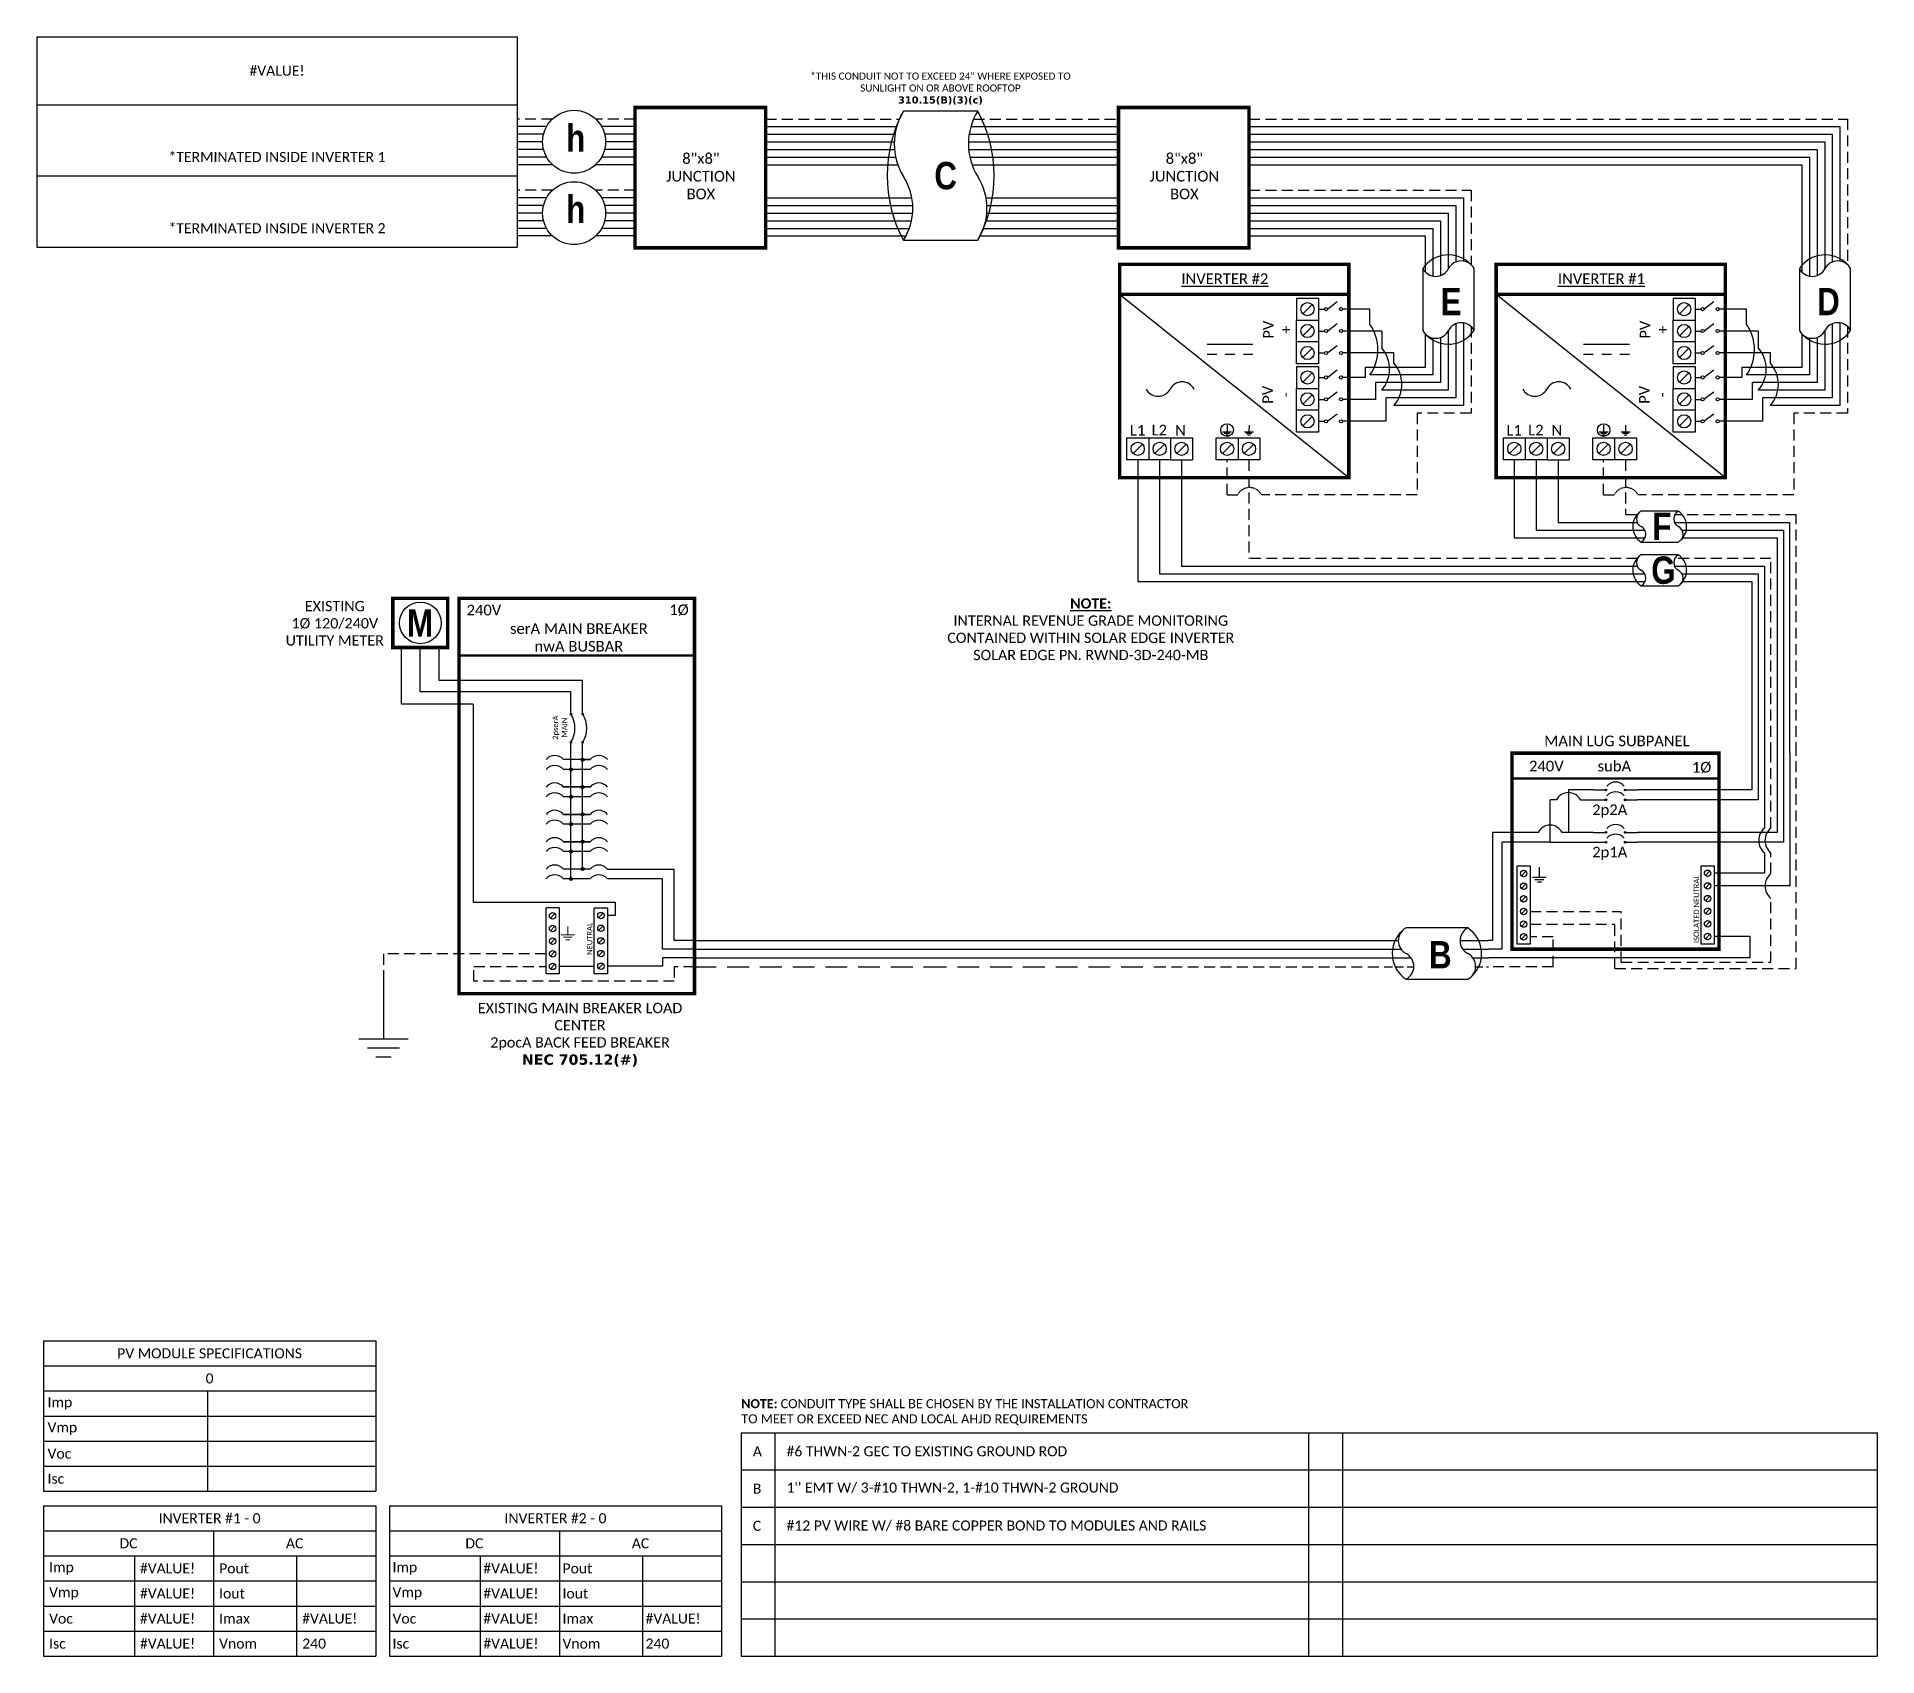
# Model space of a CAD drawing. Header units: feet. Extents: x 10023 to 10655, y 14547 to 15104.
import ezdxf

# ---------------------------------------------------------------- set-up
doc = ezdxf.new("R2010")
doc.units = ezdxf.units.FT
doc.header["$MEASUREMENT"] = 0
doc.linetypes.add('DASHED', pattern=[0.75, 0.5, -0.25])
doc.linetypes.add('HIDDEN', pattern=[0.375, 0.25, -0.125])
for name, color, linetype in [('ONE LINE BLOCKS', 7, 'Continuous'), ('TABLES', 7, 'Continuous'), ('TEXT', 7, 'Continuous'), ('Z - TITLEBLOCK TXT', 7, 'Continuous')]:
    doc.layers.add(name, color=color, linetype=linetype)
doc.styles.add('ONE LINE TXT', font='techb___.ttf')
doc.styles.get("Standard").update_dxf_attribs({"font": 'calibri.ttf'})

msp = doc.modelspace()

# ---------------------------------------------------------------- texts
at = {"color": 1, "linetype": 'Continuous'}
for s, p in [('%%UINVERTER #2', (10415.95, 15018.9)), ('%%UINVERTER #1', (10545.38, 15018.9))]:
    msp.add_text(s, height=3.6576, dxfattribs=at).set_placement(p)
at = {"color": 1, "attachment_point": 5}
for s, width, gutter_width, insert, char_height in [('8"x8"  JUNCTION BOX ', 0.4767, 7.17, (10250.81, 15055.94), 3.6576), ('8"x8"  JUNCTION BOX ', 0.4767, 7.17, (10416.98, 15055.94), 3.6576), ('L1', 0.1481, 0.75, (10400.9, 14968.67), 3.658), ('L2', 0.1481, 0.75, (10408.36, 14968.7), 3.658), ('N', 0.1481, 0.75, (10415.61, 14968.65), 3.66), ('L1', 0.1481, 0.75, (10530.33, 14968.67), 3.658), ('L2', 0.1481, 0.75, (10537.79, 14968.7), 3.658), ('N', 0.1481, 0.75, (10545.04, 14968.65), 3.66)]:
    msp.add_mtext_dynamic_manual_height_columns(s, width=width, gutter_width=gutter_width, heights=[0], dxfattribs=dict(at, insert=insert, char_height=char_height))
at = {"color": 1, "linetype": 'Continuous', "char_height": 9.3833, "attachment_point": 1, "style": 'ONE LINE TXT'}
for s, insert in [('{\\W1;\\C256;C}', (10331.05, 15060.85)), ('{\\W1;\\C256;E}', (10505.07, 15017.57)), ('{\\W1;\\C256;D}', (10634.5, 15017.57)), ('{\\W1;\\C256;F}', (10577.82, 14940.37)), ('{\\W1;\\C256;G}', (10577.44, 14925.26)), ('{\\W1;\\C256;B}', (10501.09, 14793.1))]:
    msp.add_mtext_dynamic_manual_height_columns(s, width=0.1385, gutter_width=2.13, heights=[0], dxfattribs=dict(at, insert=insert))
at = {"color": 1, "char_height": 3.658, "attachment_point": 5, "rotation": 90}
for s, width, insert in [('PV +', 2.8378, (10448.93, 15003.21)), ('PV +', 2.8378, (10578.36, 15003.21)), ('PV -', 2.8013, (10448.7, 14980.83)), ('PV -', 2.8013, (10578.13, 14980.83))]:
    msp.add_mtext_dynamic_manual_height_columns(s, width=width, gutter_width=0.75, heights=[0], dxfattribs=dict(at, insert=insert))
at = {"color": 10, "insert": (10264.69, 14635.68), "char_height": 3.10896, "attachment_point": 1}
msp.add_mtext_dynamic_manual_height_columns('\\A1;{\\fCalibri|b1|i0|c0|p34;NOTE:} {\\A0;\\H1.0052x;CONDUIT TYPE SHALL BE CHOSEN BY THE INSTALLATION CONTRACTOR\\PTO MEET OR EXCEED NEC AND LOCAL AHJD REQUIREMENTS}', width=164.3528, gutter_width=0, heights=[9.89], dxfattribs=at)
at = {"layer": 'TEXT', "color": 1, "insert": (10333.15, 15086.04), "char_height": 2.4568, "attachment_point": 5}
msp.add_mtext_dynamic_manual_height_columns('*THIS CONDUIT NOT TO EXCEED 24" WHERE EXPOSED TO SUNLIGHT ON OR ABOVE ROOFTOP\\P{\\fVerdana|b1|i0|c0|p34;310.15(B)(3)(c)}', width=94.0946, gutter_width=7.17, heights=[0], dxfattribs=at)
at = {"layer": 'Z - TITLEBLOCK TXT', "color": 1, "linetype": 'Continuous', "char_height": 9.3833, "attachment_point": 1, "style": 'ONE LINE TXT'}
for insert in [(10204.52, 15073.74), (10204.52, 15049.29)]:
    msp.add_mtext_dynamic_manual_height_columns('{\\W1;\\C256;h}', width=0.1385, gutter_width=2.13, heights=[0], dxfattribs=dict(at, insert=insert))

# ---------------------------------------------------------------- blocks, each defined once
blk = doc.blocks.new('2inverterSub')
at = {"layer": 'ONE LINE BLOCKS', "linetype": 'Continuous'}
h = blk.add_hatch(color=1, dxfattribs=at)
h.dxf.hatch_style = 1
edge = h.paths.add_edge_path()
edge.add_arc((40.28, 60.73), 0.291, 0, 360)
h = blk.add_hatch(color=1, dxfattribs=at)
h.dxf.hatch_style = 1
edge = h.paths.add_edge_path()
edge.add_arc((40.28, 57.35), 0.291, 0, 360)
h = blk.add_hatch(color=1, dxfattribs=at)
h.dxf.hatch_style = 1
edge = h.paths.add_edge_path()
edge.add_arc((46.96, 60.73), 0.291, 0, 360)
h = blk.add_hatch(color=1, dxfattribs=at)
h.dxf.hatch_style = 1
edge = h.paths.add_edge_path()
edge.add_arc((46.96, 57.35), 0.291, 0, 360)
h = blk.add_hatch(color=1, dxfattribs=at)
h.dxf.hatch_style = 1
edge = h.paths.add_edge_path()
edge.add_arc((40.28, 46.17), 0.291, 0, 360)
h = blk.add_hatch(color=1, dxfattribs=at)
h.dxf.hatch_style = 1
edge = h.paths.add_edge_path()
edge.add_arc((46.96, 46.17), 0.291, 0, 360)
h = blk.add_hatch(color=1, dxfattribs=at)
h.dxf.hatch_style = 1
edge = h.paths.add_edge_path()
edge.add_arc((40.28, 42.79), 0.291, 0, 360)
h = blk.add_hatch(color=1, dxfattribs=at)
h.dxf.hatch_style = 1
edge = h.paths.add_edge_path()
edge.add_arc((46.96, 42.79), 0.291, 0, 360)
at = {"color": 7, "linetype": 'Continuous'}
for p, q in [((90.5, 73.37), (90.5, 60.73)), ((99.2, 73.37), (99.2, 46.17)), ((36.09, 60.73), (27.43, 60.73)), ((27.43, 60.73), (27.43, 46.17)), ((90.5, 60.73), (51.15, 60.73)), ((17.02, 46.17), (1.34, 46.17)), ((1.34, 46.17), (1.34, 9)), ((36.09, 46.17), (25.26, 46.17)), ((99.2, 46.17), (51.15, 46.17)), ((1.34, 9), (0, 9))]:
    blk.add_line(p, q, dxfattribs=at)
at = {"color": 10, "linetype": 'Continuous'}
for p, q in [((92.67, 73.37), (92.67, 57.35)), ((101.37, 73.37), (101.37, 42.79)), ((21.14, 42.79), (21.14, 57.35)), ((23.31, 57.35), (21.14, 57.35)), ((31.55, 57.35), (36.09, 57.35)), ((92.67, 57.35), (51.15, 57.35)), ((21.14, 42.79), (4.63, 42.79)), ((4.63, 6), (4.63, 42.79)), ((21.14, 42.79), (36.09, 42.79)), ((101.37, 42.79), (51.15, 42.79)), ((4.63, 6), (0, 6))]:
    blk.add_line(p, q, dxfattribs=at)
at = {"color": 253, "linetype": 'Continuous'}
for p, q in [((94.85, 73.37), (94.85, 47.66)), ((103.55, 73.37), (103.55, 27.76)), ((94.85, 39.1), (94.85, 32.11)), ((94.85, 32.11), (77.54, 32.11)), ((103.55, 27.76), (77.54, 27.76)), ((89.88, 10.36), (77.54, 10.36)), ((89.88, 3), (89.88, 10.36)), ((89.88, 3), (0, 3))]:
    blk.add_line(p, q, dxfattribs=at)
at = {"color": 10, "linetype": 'Continuous'}
blk.add_arc((27.43, 55.19), 4.65, 27.66392, 152.33608, dxfattribs=at)
at = {"color": 7, "linetype": 'Continuous'}
blk.add_arc((21.14, 44.01), 4.65, 27.66392, 152.33608, dxfattribs=at)
at = {"color": 253, "linetype": 'Continuous'}
blk.add_arc((98.43, 43.38), 5.58, 129.92155, 230.07845, dxfattribs=at)
at = {"layer": 'ONE LINE BLOCKS', "lineweight": 50}
blk.add_line((8.04, 64.67), (79.2, 64.67), dxfattribs=at)
at = {"layer": 'ONE LINE BLOCKS', "lineweight": 50, "const_width": 1.19}
blk.add_lwpolyline([(8.04, 6.01), (8.04, 73.37), (79.2, 73.37), (79.2, 6.01)], close=True, dxfattribs=at)
at = {"layer": 'TEXT', "color": 92, "linetype": 'HIDDEN', "ltscale": 15}
for p, q in [((97.02, 47.66), (97.02, 73.37)), ((105.72, -0.66), (105.72, 73.37)), ((97.02, 32.03), (97.02, 39.1)), ((14.31, 18.99), (45.6, 18.99)), ((45.6, 1.52), (45.6, 18.99)), ((97.02, 1.52), (97.02, 23.48)), ((14.31, 14.64), (43.39, 14.64)), ((43.39, -0.66), (43.39, 14.64)), ((22.14, 10.28), (14.31, 10.28)), ((22.14, 0), (22.14, 10.28)), ((22.14, 0), (0, 0)), ((45.6, 1.52), (97.02, 1.52)), ((43.39, -0.66), (105.72, -0.66))]:
    blk.add_line(p, q, dxfattribs=at)
at = {"layer": 'TEXT', "color": 92, "linetype": 'HIDDEN', "flags": 128}
for points in [[(17.42, 34.26), (17.42, 30.76)], [(15.08, 30.76), (19.76, 30.76)], [(18.95, 29.89), (15.89, 29.89)], [(18.13, 29.02), (16.7, 29.02)]]:
    blk.add_lwpolyline(points, dxfattribs=at)
at = {"layer": 'TEXT', "color": 92, "linetype": 'Continuous', "ltscale": 4}
for centre in [(100.49, 43.38), (100.49, 27.76)]:
    blk.add_arc(centre, 5.51, 129.05896, 230.94104, dxfattribs=at)
at = {"layer": 'Z - TITLEBLOCK TXT', "color": 1, "linetype": 'Continuous'}
for p, q in [((9.77, 7.69), (9.77, 34.63)), ((9.77, 34.63), (14.31, 34.63)), ((14.31, 34.63), (14.31, 7.69)), ((73, 7.76), (73, 34.71)), ((73, 34.71), (77.54, 34.71)), ((77.54, 34.71), (77.54, 7.76)), ((14.31, 7.69), (9.77, 7.69)), ((77.54, 7.76), (73, 7.76))]:
    blk.add_line(p, q, dxfattribs=at)
at = {"layer": 'Z - TITLEBLOCK TXT', "color": 4, "linetype": 'Continuous'}
for p, q in [((12.83, 32.82), (11.25, 31.25)), ((76.06, 32.9), (74.49, 31.32)), ((12.83, 28.47), (11.25, 26.9)), ((76.06, 28.54), (74.49, 26.97)), ((12.83, 24.12), (11.25, 22.55)), ((12.83, 19.77), (11.25, 18.2)), ((76.06, 24.19), (74.49, 22.62)), ((76.06, 19.84), (74.49, 18.27)), ((12.83, 15.42), (11.25, 13.85)), ((76.06, 15.49), (74.49, 13.92)), ((12.83, 11.07), (11.25, 9.5)), ((76.06, 11.14), (74.49, 9.57))]:
    blk.add_line(p, q, dxfattribs=at)
at = {"layer": 'Z - TITLEBLOCK TXT', "color": 1, "linetype": 'Continuous', "flags": 128}
for points in [[(36.09, 60.73), (40.28, 60.73)], [(36.09, 60.73), (40.28, 60.73)], [(36.09, 57.35), (40.28, 57.35)], [(36.09, 57.35), (40.28, 57.35)], [(46.96, 60.73), (51.15, 60.73)], [(46.96, 57.35), (51.15, 57.35)], [(36.09, 46.17), (40.28, 46.17)], [(36.09, 46.17), (40.28, 46.17)], [(46.96, 46.17), (51.15, 46.17)], [(36.09, 42.79), (40.28, 42.79)], [(36.09, 42.79), (40.28, 42.79)], [(46.96, 42.79), (51.15, 42.79)]]:
    blk.add_lwpolyline(points, dxfattribs=at)
at = {"layer": 'Z - TITLEBLOCK TXT', "color": 1, "linetype": 'Continuous'}
for centre in [(40.28, 60.73), (40.28, 57.35), (46.96, 60.73), (46.96, 57.35), (40.28, 46.17), (46.96, 46.17), (40.28, 42.79), (46.96, 42.79)]:
    blk.add_circle(centre, 0.291, dxfattribs=at)
at = {"layer": 'Z - TITLEBLOCK TXT', "color": 4, "linetype": 'Continuous'}
for centre in [(12.04, 32.04), (75.27, 32.11), (12.04, 27.69), (75.27, 27.76), (12.04, 23.34), (12.04, 18.99), (75.27, 23.41), (75.27, 19.06), (12.04, 14.64), (75.27, 14.71), (12.04, 10.28), (75.27, 10.36)]:
    blk.add_circle(centre, 1.11, dxfattribs=at)
at = {"layer": 'Z - TITLEBLOCK TXT', "color": 1, "linetype": 'Continuous'}
for centre in [(43.62, 59.53), (43.62, 56.15), (43.62, 44.97), (43.62, 41.59)]:
    blk.add_arc(centre, 3.93, 40.3392, 139.6608, dxfattribs=at)
at = {"layer": 'TABLES', "color": 1, "linetype": 'Continuous'}
for s, p in [('2p2A', (35.59, 52.11)), ('2p1A', (35.59, 37.55))]:
    blk.add_text(s, height=3.658, dxfattribs=at).set_placement(p)
at = {"layer": 'TABLES', "color": 4, "linetype": 'Continuous'}
blk.add_text('ISOLATED NEUTRAL', height=1.8743, rotation=90, dxfattribs=at).set_placement((72.35, 8.12))
at = {"layer": 'TEXT', "color": 1, "attachment_point": 5}
for s, width, gutter_width, insert, char_height in [('MAIN LUG SUBPANEL ', 62.3984, 7.17, (44.08, 77.57), 3.6576), ('240V', 0.1481, 0.75, (19.83, 68.92), 3.658), ('subA', 0.1481, 0.75, (43.21, 68.92), 3.658), ('1Ø', 0.1481, 0.75, (73.19, 68.41), 3.658)]:
    blk.add_mtext_dynamic_manual_height_columns(s, width=width, gutter_width=gutter_width, heights=[0], dxfattribs=dict(at, insert=insert, char_height=char_height))
blk = doc.blocks.new('*U15')
at = {"color": 7, "linetype": 'Continuous'}
for p, q in [((-7.14, 13.31), (-28.39, 13.31)), ((-28.39, -4.31), (-7.14, -4.31))]:
    blk.add_line(p, q, dxfattribs=at)
at = {"color": 7}
for p, q in [((-35.53, 9), (-31.05, 9)), ((-9.81, 9), (0, 9))]:
    blk.add_line(p, q, dxfattribs=at)
at = {"color": 10}
for p, q in [((-35.53, 6), (-30.11, 6)), ((-8.87, 6), (0, 6))]:
    blk.add_line(p, q, dxfattribs=at)
at = {"color": 253}
for p, q in [((-35.53, 3), (-26.66, 3)), ((-5.41, 3), (0, 3))]:
    blk.add_line(p, q, dxfattribs=at)
at = {"color": 92, "linetype": 'HIDDEN', "ltscale": 10}
for p, q in [((-4.48, 0), (0, 0)), ((-35.53, 0), (-25.72, 0))]:
    blk.add_line(p, q, dxfattribs=at)
at = {"linetype": 'Continuous'}
for centre, start, end in [((-26.08, 8.91), 117.66392, 242.33608), ((-4.83, 8.91), 117.66392, 242.33608), ((-30.7, 0.09), 297.66392, 62.33608), ((-9.45, 0.09), 297.66392, 62.33608)]:
    blk.add_arc(centre, 4.98, start, end, dxfattribs=at)
at = {"color": 7, "linetype": 'Continuous'}
for centre, start, end in [((-12.99, 4.5), 313.97324, 56.42648), ((-22.54, 4.5), 133.97324, 236.42648)]:
    blk.add_arc(centre, 10.58, start, end, dxfattribs=at)
blk = doc.blocks.new('*U21')
at = {"color": 7}
blk.add_line((-79.14, 9), (0, 9), dxfattribs=at)
at = {"color": 10}
blk.add_line((-79.14, 6), (0, 6), dxfattribs=at)
at = {"color": 253}
blk.add_line((-79.14, 3), (0, 3), dxfattribs=at)
at = {"color": 92, "linetype": 'HIDDEN', "ltscale": 15}
blk.add_line((-79.14, 0), (0, 0), dxfattribs=at)
blk = doc.blocks.new('*U22')
at = {"color": 7}
blk.add_line((-79.14, 9), (0, 9), dxfattribs=at)
at = {"color": 10}
blk.add_line((-79.14, 6), (0, 6), dxfattribs=at)
at = {"color": 253}
blk.add_line((-79.14, 3), (0, 3), dxfattribs=at)
at = {"color": 92, "linetype": 'DASHED', "ltscale": 15}
blk.add_line((-79.14, 0), (0, 0), dxfattribs=at)
blk = doc.blocks.new('*U25')
at = {"color": 7}
blk.add_line((-79.14, 9), (0, 9), dxfattribs=at)
at = {"color": 10}
blk.add_line((-79.14, 6), (0, 6), dxfattribs=at)
at = {"color": 253}
blk.add_line((-79.14, 3), (0, 3), dxfattribs=at)
at = {"color": 92, "linetype": 'DASHED', "ltscale": 15}
blk.add_line((-79.14, 0), (0, 0), dxfattribs=at)
at = {"color": 1, "insert": (-22.08, 115.96), "char_height": 3.5433, "attachment_point": 5}
blk.add_mtext_dynamic_manual_height_columns('{\\fCalibri|b1|i0|c0|p34;\\LNOTE:\\P}INTERNAL REVENUE GRADE MONITORING\\PCONTAINED WITHIN SOLAR EDGE INVERTER\\PSOLAR EDGE PN. RWND-3D-240-MB', width=99.534, gutter_width=7.17, heights=[0], dxfattribs=at)
blk = doc.blocks.new('breakerPanel')
at = {"linetype": 'Continuous'}
h = blk.add_hatch(color=1, dxfattribs=at)
h.dxf.hatch_style = 1
edge = h.paths.add_edge_path()
edge.add_arc((-42.47, 86.8), 0.291, 0, 360)
h = blk.add_hatch(color=1, dxfattribs=at)
h.dxf.hatch_style = 1
edge = h.paths.add_edge_path()
edge.add_arc((-38.44, 86.8), 0.291, 0, 360)
h = blk.add_hatch(color=1, dxfattribs=at)
h.dxf.hatch_style = 1
edge = h.paths.add_edge_path()
edge.add_arc((-42.47, 77.16), 0.291, 0, 360)
h = blk.add_hatch(color=1, dxfattribs=at)
h.dxf.hatch_style = 1
edge = h.paths.add_edge_path()
edge.add_arc((-38.44, 77.16), 0.291, 0, 360)
h = blk.add_hatch(color=1, dxfattribs=at)
h.dxf.hatch_style = 1
edge = h.paths.add_edge_path()
edge.add_arc((-38.44, 71.16), 0.528, 0, 360)
h = blk.add_hatch(color=1, dxfattribs=at)
h.dxf.hatch_style = 1
edge = h.paths.add_edge_path()
edge.add_arc((-42.47, 67.78), 0.528, 0, 360)
h = blk.add_hatch(color=1, dxfattribs=at)
h.dxf.hatch_style = 1
edge = h.paths.add_edge_path()
edge.add_arc((-42.47, 58.38), 0.528, 0, 360)
h = blk.add_hatch(color=1, dxfattribs=at)
h.dxf.hatch_style = 1
edge = h.paths.add_edge_path()
edge.add_arc((-38.44, 61.76), 0.528, 0, 360)
h = blk.add_hatch(color=1, dxfattribs=at)
h.dxf.hatch_style = 1
edge = h.paths.add_edge_path()
edge.add_arc((-38.44, 52.36), 0.528, 0, 360)
h = blk.add_hatch(color=1, dxfattribs=at)
h.dxf.hatch_style = 1
edge = h.paths.add_edge_path()
edge.add_arc((-42.47, 48.98), 0.528, 0, 360)
h = blk.add_hatch(color=1, dxfattribs=at)
h.dxf.hatch_style = 1
edge = h.paths.add_edge_path()
edge.add_arc((-42.47, 39.58), 0.528, 0, 360)
h = blk.add_hatch(color=1, dxfattribs=at)
h.dxf.hatch_style = 1
edge = h.paths.add_edge_path()
edge.add_arc((-38.44, 42.95), 0.528, 0, 360)
h = blk.add_hatch(color=1, dxfattribs=at)
h.dxf.hatch_style = 1
edge = h.paths.add_edge_path()
edge.add_arc((-38.44, 33.55), 0.528, 0, 360)
h = blk.add_hatch(color=1, dxfattribs=at)
h.dxf.hatch_style = 1
edge = h.paths.add_edge_path()
edge.add_arc((-42.47, 30.17), 0.528, 0, 360)
at = {"color": 253, "linetype": 'Continuous'}
for p, q in [((-100.73, 90.2), (-100.73, 109.7)), ((-76.04, 90.2), (-100.73, 90.2)), ((-76.04, 90.2), (-76.04, 22.16)), ((-76.04, 22.16), (-27.25, 22.16)), ((-27.25, 22.16), (-27.25, 17.57)), ((-27.25, 17.57), (-29.89, 17.57)), ((-11.01, 0.16), (-29.89, 0.16)), ((0, 3), (-11.01, 3)), ((-11.01, 3), (-11.01, 0.16))]:
    blk.add_line(p, q, dxfattribs=at)
at = {"color": 10, "linetype": 'Continuous'}
for p, q in [((-94.24, 94.51), (-94.24, 109.7)), ((-42.47, 94.51), (-94.24, 94.51)), ((-42.47, 87.09), (-42.47, 94.51)), ((-42.47, 30.17), (-42.47, 76.87)), ((-35.88, 67.78), (-45.04, 67.78)), ((-35.88, 58.38), (-45.04, 58.38)), ((-35.88, 48.98), (-45.04, 48.98)), ((-35.88, 39.58), (-45.04, 39.58)), ((-35.88, 30.17), (-45.04, 30.17)), ((-10.98, 30.17), (-29.89, 30.17)), ((-10.98, 6), (-10.98, 30.17)), ((0, 6), (-10.98, 6))]:
    blk.add_line(p, q, dxfattribs=at)
at = {"color": 7, "linetype": 'Continuous'}
for p, q in [((-87.75, 98.34), (-87.75, 109.7)), ((-38.44, 98.34), (-87.75, 98.34)), ((-38.44, 87.09), (-38.44, 98.34)), ((-38.44, 61.76), (-38.44, 76.87)), ((-35.88, 71.16), (-45.04, 71.16)), ((-38.44, 71.16), (-35.88, 71.16)), ((-45.04, 61.76), (-35.88, 61.76)), ((-35.88, 61.76), (-45.04, 61.76)), ((-38.44, 52.36), (-38.44, 61.76)), ((-45.04, 52.36), (-35.88, 52.36)), ((-35.88, 52.36), (-45.04, 52.36)), ((-38.44, 42.95), (-38.44, 52.36)), ((-45.04, 42.95), (-35.88, 42.95)), ((-35.88, 42.95), (-45.04, 42.95)), ((-38.44, 33.55), (-38.44, 42.95)), ((-35.88, 33.55), (-45.04, 33.55)), ((-6.96, 9), (-6.96, 33.55))]:
    blk.add_line(p, q, dxfattribs=at)
at = {"lineweight": 50}
blk.add_line((-80.92, 106.95), (0, 106.95), dxfattribs=at)
at = {"color": 7}
for p, q in [((-29.89, 33.55), (-6.96, 33.55)), ((0, 9), (-6.96, 9))]:
    blk.add_line(p, q, dxfattribs=at)
at = {"color": 1, "linetype": 'Continuous'}
for p, q in [((-51.03, -2.51), (-51.03, 20.23)), ((-46.49, 20.23), (-51.03, 20.23)), ((-46.49, 20.23), (-46.49, -2.51)), ((-34.43, -2.43), (-34.43, 20.16)), ((-29.89, 20.16), (-34.43, 20.16)), ((-29.89, 20.16), (-29.89, -2.43)), ((-46.49, -2.51), (-51.03, -2.51)), ((-29.89, -2.43), (-34.43, -2.43))]:
    blk.add_line(p, q, dxfattribs=at)
at = {"color": 4, "linetype": 'Continuous'}
for p, q in [((-47.97, 18.28), (-49.55, 16.71)), ((-47.97, 13.93), (-49.55, 12.36)), ((-31.37, 18.35), (-32.94, 16.78)), ((-31.37, 14), (-32.94, 12.43)), ((-47.97, 9.58), (-49.55, 8.01)), ((-31.37, 9.65), (-32.94, 8.08)), ((-47.97, 5.23), (-49.55, 3.66)), ((-47.97, 0.88), (-49.55, -0.69)), ((-31.37, 5.3), (-32.94, 3.73)), ((-31.37, 0.95), (-32.94, -0.62))]:
    blk.add_line(p, q, dxfattribs=at)
at = {"color": 92, "linetype": 'HIDDEN', "ltscale": 15}
for p, q in [((-51.03, 4.44), (-106.89, 4.44)), ((-106.89, 4.44), (-106.89, -4.87)), ((-75.84, -4.96), (-75.84, 0.09)), ((-75.84, 0.09), (-51.03, 0.09)), ((0, 0), (-6.96, 0)), ((-6.96, -4.96), (-75.84, -4.96)), ((-6.96, 0), (-6.96, -4.96))]:
    blk.add_line(p, q, dxfattribs=at)
at = {"color": 92, "linetype": 'Continuous', "ltscale": 15}
blk.add_line((-34.43, 0.09), (-46.49, 0.09), dxfattribs=at)
at = {"color": 92, "ltscale": 15}
blk.add_line((-106.89, -4.87), (-106.89, -24.84), dxfattribs=at)
at = {"lineweight": 50, "const_width": 1.19}
for points in [[(-103.67, 109.7), (-103.67, 126.59), (-84.82, 126.59), (-84.82, 109.7)], [(-80.92, -9.3), (-80.92, 126.59), (0, 126.59), (0, -9.3)]]:
    blk.add_lwpolyline(points, close=True, dxfattribs=at)
at = {"color": 92, "linetype": 'Continuous', "lineweight": 5, "ltscale": 0.05, "flags": 128}
for points in [[(-43.54, 13.81), (-43.54, 10.97)], [(-45.88, 10.97), (-41.2, 10.97)], [(-42.01, 10.1), (-45.07, 10.1)], [(-42.82, 9.23), (-44.25, 9.23)]]:
    blk.add_lwpolyline(points, dxfattribs=at)
at = {"color": 92, "linetype": 'Continuous', "ltscale": 4, "flags": 128}
for points in [[(-115.37, -24.84), (-98.41, -24.84)], [(-101.35, -27.98), (-112.43, -27.98)], [(-104.29, -31.12), (-109.49, -31.12)]]:
    blk.add_lwpolyline(points, dxfattribs=at)
at = {"linetype": 'Continuous'}
blk.add_circle((-94.24, 118.15), 7.15, dxfattribs=at)
at = {"color": 1, "linetype": 'Continuous'}
for centre, radius in [((-42.47, 86.8), 0.291), ((-38.44, 86.8), 0.291), ((-42.47, 77.16), 0.291), ((-38.44, 77.16), 0.291), ((-38.44, 71.16), 0.528), ((-42.47, 67.78), 0.528), ((-42.47, 58.38), 0.528), ((-38.44, 61.76), 0.528), ((-38.44, 52.36), 0.528), ((-42.47, 48.98), 0.528), ((-42.47, 39.58), 0.528), ((-38.44, 42.95), 0.528), ((-38.44, 33.55), 0.528), ((-42.47, 30.17), 0.528)]:
    blk.add_circle(centre, radius, dxfattribs=at)
at = {"color": 4, "linetype": 'Continuous'}
for centre in [(-48.76, 17.49), (-48.76, 13.14), (-32.16, 17.57), (-32.16, 13.21), (-48.76, 8.79), (-32.16, 8.86), (-48.76, 4.44), (-48.76, 0.09), (-32.16, 4.51), (-32.16, 0.16)]:
    blk.add_circle(centre, 1.11, dxfattribs=at)
at = {"color": 1, "linetype": 'Continuous'}
for centre, radius, start, end in [((-50.14, 81.98), 9.06, 327.87082, 32.12918), ((-46.11, 81.98), 9.06, 327.87082, 32.12918), ((-48.03, 68.62), 3.93, 40.3392, 139.6608), ((-32.88, 68.62), 3.93, 40.3392, 139.6608), ((-48.03, 65.24), 3.93, 40.3392, 139.6608), ((-32.88, 65.24), 3.93, 40.3392, 139.6608), ((-48.03, 59.21), 3.93, 40.3392, 139.6608), ((-48.03, 55.84), 3.93, 40.3392, 139.6608), ((-32.88, 59.21), 3.93, 40.3392, 139.6608), ((-32.88, 55.84), 3.93, 40.3392, 139.6608), ((-48.03, 49.81), 3.93, 40.3392, 139.6608), ((-32.88, 49.81), 3.93, 40.3392, 139.6608), ((-48.03, 46.43), 3.93, 40.3392, 139.6608), ((-48.03, 40.41), 3.93, 40.3392, 139.6608), ((-32.88, 46.43), 3.93, 40.3392, 139.6608), ((-32.88, 40.41), 3.93, 40.3392, 139.6608), ((-48.03, 37.03), 3.93, 40.3392, 139.6608), ((-32.88, 37.03), 3.93, 40.3392, 139.6608), ((-48.03, 31.01), 3.93, 40.3392, 139.6608), ((-32.88, 31.01), 3.93, 40.3392, 139.6608), ((-48.03, 27.63), 3.93, 40.3392, 139.6608), ((-32.88, 27.63), 3.93, 40.3392, 139.6608)]:
    blk.add_arc(centre, radius, start, end, dxfattribs=at)
at = {"color": 253, "linetype": 'Continuous', "style": 'ONE LINE TXT'}
blk.add_text('M', height=9.38, dxfattribs=at).set_placement((-98.8, 113.43))
at = {"color": 4, "linetype": 'Continuous'}
blk.add_text('NEUTRAL', height=1.874, rotation=90, dxfattribs=at).set_placement((-35.08, 4.08))
at = {"color": 1, "attachment_point": 5}
for s, width, gutter_width, heights, insert, char_height in [('EXISTING\\P1Ø 120/240V UTILITY METER', 37.8067, 7.17, [0], (-123.64, 118), 3.5433), ('240V', 0.1481, 0.75, [0], (-72.39, 122.54), 3.658), ('1Ø', 0.1481, 0.75, [0], (-5.31, 122.54), 3.658), ('serA MAIN BREAKER\\PnwA BUSBAR', 72.4998, 0.75, [0], (-39.75, 113.14), 3.6576), ('EXISTING MAIN BREAKER LOAD CENTER\\P2pocA BACK FEED BREAKER \\P{\\fVerdana|b1|i0|c0|p34;NEC 705.12(#)}', 79.2627, 97.94, [154.49], (-39.35, -23.38), 3.5433)]:
    blk.add_mtext_dynamic_manual_height_columns(s, width=width, gutter_width=gutter_width, heights=heights, dxfattribs=dict(at, insert=insert, char_height=char_height))
at = {"color": 4, "linetype": 'Continuous', "insert": (-46.25, 82.15), "char_height": 1.874, "attachment_point": 5, "rotation": 90}
blk.add_mtext_dynamic_manual_height_columns('2pserA\\PMAIN', width=0.1481, gutter_width=0.75, heights=[0], dxfattribs=at)
blk = doc.blocks.new('*U24')
at = {"color": 7}
blk.add_blockref('breakerPanel', (0, 0), dxfattribs=at)
blk = doc.blocks.new('*T16')
at = {"color": 0, "lineweight": -2, "transparency": 16777216}
for p, q in [((0, 0), (114.19, 0)), ((0, 0), (0, -51.7)), ((114.19, 0), (114.19, -51.7)), ((0, -8.62), (114.19, -8.62)), ((58.43, -8.62), (58.43, -51.7)), ((0, -17.23), (114.19, -17.23)), ((31.22, -17.23), (31.22, -51.7)), ((86.98, -17.23), (86.98, -51.7)), ((0, -25.85), (114.19, -25.85)), ((0, -34.47), (114.19, -34.47)), ((0, -43.08), (114.19, -43.08)), ((0, -51.7), (114.19, -51.7))]:
    blk.add_line(p, q, dxfattribs=at)
at = {"color": 0, "linetype": 'Continuous', "transparency": 16777216, "char_height": 3.4544}
for s, insert, width, attachment_point in [('{\\fCalibri|b0|i0|c0;INVERTER #1 - 0', (57.09, -4.31), 110.3293, 5), ('{\\fCalibri|b0|i0|c0;DC', (29.22, -12.93), 54.5755, 5), ('{\\fCalibri|b0|i0|c0;AC', (86.31, -12.93), 51.8976, 5), ('{\\fCalibri|b0|i0|c0;Imp', (1.93, -21.54), 27.3681, 4), ('{\\fCalibri|b0|i0|c0;#VALUE!', (33.15, -21.54), 23.3513, 4), ('{\\fCalibri|b0|i0|c0;Pout', (60.36, -21.54), 24.6902, 4), ('{\\fCalibri|b0|i0|c0;', (88.91, -21.54), 23.3513, 4), ('{\\fCalibri|b0|i0|c0;Vmp', (1.93, -30.16), 27.3681, 4), ('{\\fCalibri|b0|i0|c0;#VALUE!', (33.15, -30.16), 23.3513, 4), ('{\\fCalibri|b0|i0|c0;Iout', (60.36, -30.16), 24.6902, 4), ('{\\fCalibri|b0|i0|c0;', (88.91, -30.16), 23.3513, 4), ('{\\fCalibri|b0|i0|c0;Voc', (1.93, -38.78), 27.3681, 4), ('{\\fCalibri|b0|i0|c0;#VALUE!', (33.15, -38.78), 23.3513, 4), ('{\\fCalibri|b0|i0|c0;Imax', (60.36, -38.78), 24.6902, 4), ('{\\fCalibri|b0|i0|c0;#VALUE!', (88.91, -38.78), 23.3513, 4), ('{\\fCalibri|b0|i0|c0;Isc', (1.93, -47.39), 27.3681, 4), ('{\\fCalibri|b0|i0|c0;#VALUE!', (33.15, -47.39), 23.3513, 4), ('{\\fCalibri|b0|i0|c0;Vnom', (60.36, -47.39), 24.6902, 4), ('{\\fCalibri|b0|i0|c0;240', (88.91, -47.39), 23.3513, 4)]:
    blk.add_mtext(s, dxfattribs=dict(at, insert=insert, width=width, attachment_point=attachment_point))
blk = doc.blocks.new('*T17')
at = {"color": 0, "lineweight": -2, "transparency": 16777216}
for p, q in [((0, 0), (114.19, 0)), ((0, 0), (0, -51.7)), ((114.19, 0), (114.19, -51.7)), ((0, -8.62), (114.19, -8.62)), ((58.43, -8.62), (58.43, -51.7)), ((0, -17.23), (114.19, -17.23)), ((31.22, -17.23), (31.22, -51.7)), ((86.98, -17.23), (86.98, -51.7)), ((0, -25.85), (114.19, -25.85)), ((0, -34.47), (114.19, -34.47)), ((0, -43.08), (114.19, -43.08)), ((0, -51.7), (114.19, -51.7))]:
    blk.add_line(p, q, dxfattribs=at)
at = {"color": 0, "linetype": 'Continuous', "transparency": 16777216, "char_height": 3.4544}
for s, insert, width, attachment_point in [('{\\fCalibri|b0|i0|c0;INVERTER #2 - 0', (57.09, -4.31), 112.0547, 5), ('{\\fCalibri|b0|i0|c0;DC', (29.22, -12.93), 56.3009, 5), ('{\\fCalibri|b0|i0|c0;AC', (86.31, -12.93), 53.623, 5), ('{\\fCalibri|b0|i0|c0;Imp', (1.07, -21.54), 29.0935, 4), ('{\\fCalibri|b0|i0|c0;#VALUE!', (32.29, -21.54), 25.0767, 4), ('{\\fCalibri|b0|i0|c0;Pout', (59.5, -21.54), 26.4156, 4), ('{\\fCalibri|b0|i0|c0;', (88.04, -21.54), 25.0767, 4), ('{\\fCalibri|b0|i0|c0;Vmp', (1.07, -30.16), 29.0935, 4), ('{\\fCalibri|b0|i0|c0;#VALUE!', (32.29, -30.16), 25.0767, 4), ('{\\fCalibri|b0|i0|c0;Iout', (59.5, -30.16), 26.4156, 4), ('{\\fCalibri|b0|i0|c0;', (88.04, -30.16), 25.0767, 4), ('{\\fCalibri|b0|i0|c0;Voc', (1.07, -38.78), 29.0935, 4), ('{\\fCalibri|b0|i0|c0;#VALUE!', (32.29, -38.78), 25.0767, 4), ('{\\fCalibri|b0|i0|c0;Imax', (59.5, -38.78), 26.4156, 4), ('{\\fCalibri|b0|i0|c0;#VALUE!', (88.04, -38.78), 25.0767, 4), ('{\\fCalibri|b0|i0|c0;Isc', (1.07, -47.39), 29.0935, 4), ('{\\fCalibri|b0|i0|c0;#VALUE!', (32.29, -47.39), 25.0767, 4), ('{\\fCalibri|b0|i0|c0;Vnom', (59.5, -47.39), 26.4156, 4), ('{\\fCalibri|b0|i0|c0;240', (88.04, -47.39), 25.0767, 4)]:
    blk.add_mtext(s, dxfattribs=dict(at, insert=insert, width=width, attachment_point=attachment_point))
blk = doc.blocks.new('*T18')
at = {"color": 0, "lineweight": -2, "transparency": 16777216}
for p, q in [((0, 0), (114.19, 0)), ((0, 0), (0, -51.69)), ((114.19, 0), (114.19, -51.69)), ((0, -8.62), (114.19, -8.62)), ((0, -17.23), (114.19, -17.23)), ((56.41, -17.23), (56.41, -51.69)), ((0, -25.85), (114.19, -25.85)), ((0, -34.46), (114.19, -34.46)), ((0, -43.08), (114.19, -43.08)), ((0, -51.69), (114.19, -51.69))]:
    blk.add_line(p, q, dxfattribs=at)
at = {"color": 0, "linetype": 'Continuous', "transparency": 16777216, "char_height": 3.4544}
for s, insert, width, attachment_point in [('{\\fCalibri|b0|i0|c0;PV MODULE SPECIFICATIONS', (57.09, -4.31), 111.433, 5), ('{\\fCalibri|b0|i0|c0;0', (57.09, -12.92), 111.433, 5), ('{\\fCalibri|b0|i0|c0;Imp', (1.38, -21.54), 53.6551, 4), ('{\\fCalibri|b0|i0|c0;', (57.78, -21.54), 55.0254, 4), ('{\\fCalibri|b0|i0|c0;Vmp', (1.38, -30.15), 53.6551, 4), ('{\\fCalibri|b0|i0|c0;', (57.78, -30.15), 55.0254, 4), ('{\\fCalibri|b0|i0|c0;Voc', (1.38, -38.77), 53.6551, 4), ('{\\fCalibri|b0|i0|c0;', (57.78, -38.77), 55.0254, 4), ('{\\fCalibri|b0|i0|c0;Isc', (1.38, -47.39), 53.6551, 4), ('{\\fCalibri|b0|i0|c0;', (57.78, -47.39), 55.0254, 4)]:
    blk.add_mtext(s, dxfattribs=dict(at, insert=insert, width=width, attachment_point=attachment_point))
blk = doc.blocks.new('*T19')
at = {"linetype": 'ByBlock', "lineweight": -2, "transparency": 16777216}
for p, q in [((0, 0), (390.51, 0)), ((0, 0), (0, -76.8)), ((11.58, 0), (11.58, -76.8)), ((195.1, 0), (195.1, -76.8)), ((206.68, 0), (206.68, -76.8)), ((390.51, 0), (390.51, -76.8)), ((0, -12.8), (390.51, -12.8)), ((0, -25.61), (390.51, -25.61)), ((0, -38.41), (390.51, -38.41)), ((0, -51.22), (390.51, -51.22)), ((0, -64.02), (390.51, -64.02)), ((0, -76.8), (390.51, -76.8))]:
    blk.add_line(p, q, dxfattribs=at)
at = {"color": 0, "linetype": 'Continuous', "transparency": 16777216, "char_height": 3.4544, "attachment_point": 4}
for s, insert, width in [('{\\fCalibri|b0|i0|c0;A', (4.06, -6.4), 3.4544), ('{\\fCalibri|b0|i0|c0;#6 THWN-2 GEC TO EXISTING GROUND ROD', (15.65, -6.4), 175.3856), ('{\\fCalibri|b0|i0|c0;', (199.16, -6.4), 3.4544), ('{\\fCalibri|b0|i0|c0;', (210.74, -6.4), 175.7027), ('{\\fCalibri|b0|i0|c0;B', (4.06, -19.21), 3.4544), ("{\\fCalibri|b0|i0|c0;1'' EMT W/ 3-#10 THWN-2, 1-#10 THWN-2 GROUND", (15.65, -19.21), 175.3856), ('{\\fCalibri|b0|i0|c0;', (199.16, -19.21), 3.4544), ('{\\fCalibri|b0|i0|c0;', (210.74, -19.21), 175.7027), ('{\\fCalibri|b0|i0|c0;C', (4.06, -32.01), 3.4544), ('{\\fCalibri|b0|i0|c0;#12 PV WIRE W/ #8 BARE COPPER BOND TO MODULES AND RAILS', (15.65, -32.01), 175.3856), ('{\\fCalibri|b0|i0|c0;', (199.16, -32.01), 3.4544), ('{\\fCalibri|b0|i0|c0;', (210.74, -32.01), 175.7027), ('{\\fCalibri|b0|i0|c0;', (4.06, -44.82), 3.4544), ('{\\fCalibri|b0|i0|c0;', (15.65, -44.82), 175.3856), ('{\\fCalibri|b0|i0|c0;', (199.16, -44.82), 3.4544), ('{\\fCalibri|b0|i0|c0;', (210.74, -44.82), 175.7027), ('{\\fCalibri|b0|i0|c0;', (4.06, -57.62), 3.4544), ('{\\fCalibri|b0|i0|c0;', (15.65, -57.62), 175.3856), ('{\\fCalibri|b0|i0|c0;', (199.16, -57.62), 3.4544), ('{\\fCalibri|b0|i0|c0;', (210.74, -57.62), 175.7027), ('{\\fCalibri|b0|i0|c0;', (4.06, -70.41), 3.4544), ('{\\fCalibri|b0|i0|c0;', (15.65, -70.41), 175.3856), ('{\\fCalibri|b0|i0|c0;', (199.16, -70.41), 3.4544), ('{\\fCalibri|b0|i0|c0;', (210.74, -70.41), 175.7027)]:
    blk.add_mtext(s, dxfattribs=dict(at, insert=insert, width=width))
blk = doc.blocks.new('*T20')
at = {"color": 0, "lineweight": -2, "transparency": 16777216}
for p, q in [((0, 0), (165.11, 0)), ((0, 0), (0, -72.27)), ((165.11, 0), (165.11, -72.27)), ((0, -23.32), (165.11, -23.32)), ((0, -47.8), (165.11, -47.8)), ((0, -72.27), (165.11, -72.27))]:
    blk.add_line(p, q, dxfattribs=at)
at = {"color": 0, "linetype": 'Continuous', "transparency": 16777216, "char_height": 3.4544, "width": 156.9097, "attachment_point": 5}
for s, insert in [('{\\fCalibri|b0|i0|c0;#VALUE!', (82.56, -11.66)), ('{\\fCalibri|b0|i0|c0;^J^J*TERMINATED INSIDE INVERTER 1', (82.56, -35.56)), ('{\\fCalibri|b0|i0|c0;^J^J*TERMINATED INSIDE INVERTER 2', (82.56, -60.03))]:
    blk.add_mtext(s, dxfattribs=dict(at, insert=insert))

# ---------------------------------------------------------------- linework, layer by layer
at = {"color": 7, "linetype": 'Continuous'}
for p, q in [((10345.94, 15078.32), (10320.45, 15078.32)), ((10196.71, 15070.37), (10187.67, 15070.37)), ((10228.19, 15070.37), (10217.71, 15070.37)), ((10273.05, 15070.37), (10317.51, 15070.37)), ((10343, 15070.37), (10394.35, 15070.37)), ((10439.22, 15070.37), (10639.68, 15070.37)), ((10639.68, 15070.37), (10639.68, 15026.48)), ((10196.74, 15065.12), (10187.67, 15065.12)), ((10228.19, 15065.12), (10217.68, 15065.12)), ((10273.05, 15065.12), (10317.34, 15065.12)), ((10342.83, 15065.12), (10394.35, 15065.12)), ((10439.22, 15065.12), (10634.44, 15065.12)), ((10634.44, 15065.12), (10634.44, 15021.81)), ((10199.85, 15059.88), (10187.67, 15059.88)), ((10228.19, 15059.88), (10214.57, 15059.88)), ((10273.05, 15059.88), (10318.5, 15059.88)), ((10343.99, 15059.88), (10394.35, 15059.88)), ((10439.22, 15059.88), (10629.2, 15059.88)), ((10629.2, 15059.88), (10629.2, 15023.02)), ((10196.72, 15045.9), (10187.67, 15045.9)), ((10228.19, 15045.9), (10217.7, 15045.9)), ((10273.05, 15045.9), (10323.62, 15045.9)), ((10349.12, 15045.9), (10394.35, 15045.9)), ((10439.22, 15045.9), (10510.25, 15045.9)), ((10510.25, 15045.9), (10510.25, 15026.48)), ((10196.72, 15040.65), (10187.67, 15040.65)), ((10228.19, 15040.65), (10217.7, 15040.65)), ((10273.05, 15040.65), (10323.2, 15040.65)), ((10348.69, 15040.65), (10394.35, 15040.65)), ((10439.22, 15040.65), (10505.01, 15040.65)), ((10505.01, 15040.65), (10505.01, 15021.81)), ((10199.79, 15035.41), (10187.67, 15035.41)), ((10228.19, 15035.41), (10214.62, 15035.41)), ((10273.05, 15035.41), (10321.28, 15035.41)), ((10320.45, 15033.99), (10345.94, 15033.99)), ((10346.78, 15035.41), (10394.35, 15035.41)), ((10439.22, 15035.41), (10499.77, 15035.41)), ((10499.77, 15035.41), (10499.77, 15023.02)), ((10498.92, 15024.19), (10498.92, 15002.94)), ((10516.55, 15002.94), (10516.55, 15024.19)), ((10628.35, 15024.19), (10628.35, 15002.94)), ((10645.98, 15002.94), (10645.98, 15024.19)), ((10473.51, 14952.33), (10394.74, 15015.35)), ((10602.94, 14952.33), (10524.17, 15015.35)), ((10510.25, 15005.23), (10510.25, 14979.79)), ((10639.68, 15005.23), (10639.68, 14979.79)), ((10440.56, 14998.09), (10424.79, 14998.09)), ((10499.77, 15001.78), (10499.77, 14990.27)), ((10505.01, 15000.57), (10505.01, 14985.03)), ((10569.99, 14998.09), (10554.22, 14998.09)), ((10629.2, 15001.78), (10629.2, 14990.27)), ((10634.44, 15000.57), (10634.44, 14985.03)), ((10428.09, 14994.68), (10424.79, 14994.68)), ((10434.32, 14994.68), (10431.03, 14994.68)), ((10440.56, 14994.68), (10437.26, 14994.68)), ((10557.52, 14994.68), (10554.22, 14994.68)), ((10563.75, 14994.68), (10560.46, 14994.68)), ((10569.99, 14994.68), (10566.7, 14994.68)), ((10479.1, 14986.8), (10471.37, 14986.8)), ((10499.77, 14990.27), (10479.1, 14990.27)), ((10479.1, 14990.27), (10479.1, 14986.8)), ((10512.87, 14987.65), (10512.87, 14987.65)), ((10608.53, 14986.8), (10600.8, 14986.8)), ((10629.2, 14990.27), (10608.53, 14990.27)), ((10608.53, 14990.27), (10608.53, 14986.8)), ((10642.31, 14987.65), (10642.31, 14987.65)), ((10482.68, 14979.27), (10471.37, 14979.27)), ((10505.01, 14985.03), (10482.68, 14985.03)), ((10482.68, 14985.03), (10482.68, 14979.27)), ((10510.25, 14979.79), (10486.26, 14979.79)), ((10486.26, 14979.79), (10486.26, 14971.73)), ((10612.11, 14979.27), (10600.8, 14979.27)), ((10634.44, 14985.03), (10612.11, 14985.03)), ((10612.11, 14985.03), (10612.11, 14979.27)), ((10639.68, 14979.79), (10615.69, 14979.79)), ((10615.69, 14979.79), (10615.69, 14971.73)), ((10486.26, 14971.73), (10471.37, 14971.73)), ((10615.69, 14971.73), (10600.8, 14971.73)), ((10400.95, 14958.5), (10400.95, 14916.68)), ((10530.39, 14958.5), (10530.39, 14931.7)), ((10586.76, 14940.86), (10573.95, 14940.86)), ((10530.39, 14931.7), (10575.31, 14931.7)), ((10573.95, 14930.23), (10586.76, 14930.23)), ((10588.13, 14931.7), (10620.76, 14931.7)), ((10620.76, 14931.69), (10620.76, 14857.67)), ((10586.76, 14925.84), (10573.95, 14925.84)), ((10400.95, 14916.68), (10575.31, 14916.68)), ((10588.13, 14916.68), (10612.06, 14916.68)), ((10612.06, 14916.66), (10612.06, 14857.67)), ((10573.95, 14915.2), (10586.76, 14915.2))]:
    msp.add_line(p, q, dxfattribs=at)
at = {"color": 10, "linetype": 'Continuous'}
for p, q in [((10197.73, 15073), (10187.67, 15073)), ((10196.4, 15067.75), (10187.67, 15067.75)), ((10228.19, 15073), (10216.69, 15073)), ((10228.19, 15067.75), (10218.02, 15067.75)), ((10273.05, 15073), (10317.97, 15073)), ((10273.05, 15067.75), (10317.26, 15067.75)), ((10342.76, 15067.75), (10394.35, 15067.75)), ((10343.58, 15072.99), (10394.35, 15072.99)), ((10439.22, 15072.99), (10642.31, 15072.99)), ((10439.22, 15067.75), (10637.06, 15067.75)), ((10637.06, 15067.75), (10637.06, 15023.99)), ((10642.31, 15072.99), (10642.31, 15026.8)), ((10197.79, 15062.5), (10187.67, 15062.5)), ((10228.19, 15062.5), (10216.63, 15062.5)), ((10273.05, 15062.5), (10317.75, 15062.5)), ((10343.24, 15062.5), (10394.35, 15062.5)), ((10439.22, 15062.5), (10631.82, 15062.5)), ((10631.82, 15062.5), (10631.82, 15021.61)), ((10197.76, 15048.52), (10187.67, 15048.52)), ((10228.19, 15048.53), (10216.66, 15048.52)), ((10273.05, 15048.53), (10323.32, 15048.52)), ((10348.82, 15048.52), (10394.35, 15048.52)), ((10439.22, 15048.52), (10512.88, 15048.52)), ((10512.88, 15048.52), (10512.87, 15026.8)), ((10196.4, 15043.27), (10187.67, 15043.27)), ((10228.19, 15043.27), (10218.02, 15043.27)), ((10273.05, 15043.27), (10323.58, 15043.27)), ((10349.08, 15043.27), (10394.35, 15043.27)), ((10439.22, 15043.27), (10507.63, 15043.27)), ((10507.63, 15043.27), (10507.63, 15023.99)), ((10197.76, 15038.03), (10187.67, 15038.03)), ((10228.19, 15038.03), (10216.66, 15038.03)), ((10273.05, 15038.03), (10322.45, 15038.03)), ((10347.94, 15038.03), (10394.35, 15038.03)), ((10439.22, 15038.03), (10502.39, 15038.03)), ((10502.39, 15038.03), (10502.39, 15021.61)), ((10480.74, 15010.28), (10471.37, 15010.28)), ((10480.74, 15005.02), (10480.74, 15010.28)), ((10512.87, 15005.55), (10512.87, 14977.17)), ((10610.18, 15010.28), (10600.8, 15010.28)), ((10610.18, 15005.02), (10610.18, 15010.28)), ((10642.31, 15005.55), (10642.31, 14977.17)), ((10484.8, 15002.75), (10471.37, 15002.75)), ((10484.8, 15002.75), (10484.8, 14996.92)), ((10502.39, 15000.37), (10502.39, 14987.65)), ((10507.63, 15002.75), (10507.63, 14982.41)), ((10614.23, 15002.75), (10600.8, 15002.75)), ((10614.23, 15002.75), (10614.23, 14996.92)), ((10631.82, 15000.37), (10631.82, 14987.65)), ((10637.06, 15002.75), (10637.06, 14982.41)), ((10488.99, 14995.21), (10471.37, 14995.21)), ((10488.99, 14991.68), (10488.99, 14995.26)), ((10618.42, 14995.21), (10600.8, 14995.21)), ((10618.42, 14991.68), (10618.42, 14995.26)), ((10502.39, 14987.65), (10480.74, 14987.65)), ((10631.82, 14987.65), (10610.18, 14987.65)), ((10507.63, 14982.41), (10484.8, 14982.41)), ((10637.06, 14982.41), (10614.23, 14982.41)), ((10512.87, 14977.17), (10488.99, 14977.17)), ((10642.31, 14977.17), (10618.42, 14977.17)), ((10408.49, 14958.5), (10408.49, 14919.31)), ((10537.92, 14958.5), (10537.92, 14934.33)), ((10537.92, 14934.33), (10575.18, 14934.33)), ((10588, 14934.33), (10622.94, 14934.33)), ((10622.94, 14934.32), (10622.94, 14857.67)), ((10408.49, 14919.31), (10575.18, 14919.31)), ((10588, 14919.31), (10614.23, 14919.31)), ((10614.23, 14919.29), (10614.23, 14857.67))]:
    msp.add_line(p, q, dxfattribs=at)
at = {"color": 1, "linetype": 'Continuous'}
for p, q in [((10455.55, 15014.05), (10463.09, 15014.05)), ((10455.55, 15014.05), (10455.55, 15006.51)), ((10463.09, 15014.05), (10463.09, 15006.51)), ((10469.52, 15012.74), (10466.25, 15010.3)), ((10584.98, 15014.05), (10592.52, 15014.05)), ((10584.98, 15014.05), (10584.98, 15006.51)), ((10592.52, 15014.05), (10592.52, 15006.51)), ((10598.95, 15012.74), (10595.68, 15010.3)), ((10455.55, 14991.44), (10455.55, 15006.51)), ((10455.55, 15006.51), (10463.09, 15006.51)), ((10455.55, 14991.44), (10455.55, 15006.51)), ((10463.09, 15010.28), (10465.13, 15010.28)), ((10463.09, 15006.51), (10463.09, 14991.44)), ((10463.09, 15006.51), (10463.09, 14998.98)), ((10469.52, 15005.21), (10466.25, 15002.76)), ((10584.98, 14991.44), (10584.98, 15006.51)), ((10584.98, 15006.51), (10592.52, 15006.51)), ((10584.98, 14991.44), (10584.98, 15006.51)), ((10592.52, 15010.28), (10594.56, 15010.28)), ((10592.52, 15006.51), (10592.52, 14991.44)), ((10592.52, 15006.51), (10592.52, 14998.98)), ((10598.95, 15005.21), (10595.68, 15002.76)), ((10463.09, 14998.98), (10455.55, 14998.98)), ((10463.09, 15002.75), (10465.13, 15002.75)), ((10592.52, 14998.98), (10584.98, 14998.98)), ((10592.52, 15002.75), (10594.56, 15002.75)), ((10463.09, 14995.21), (10465.13, 14995.21)), ((10469.52, 14997.67), (10466.25, 14995.23)), ((10592.52, 14995.21), (10594.56, 14995.21)), ((10598.95, 14997.67), (10595.68, 14995.23)), ((10463.09, 14991.44), (10455.55, 14991.44)), ((10455.55, 14990.57), (10463.09, 14990.57)), ((10455.55, 14990.57), (10455.55, 14983.03)), ((10463.09, 14990.57), (10463.09, 14983.03)), ((10463.09, 14986.8), (10465.13, 14986.8)), ((10469.52, 14989.26), (10466.25, 14986.82)), ((10592.52, 14991.44), (10584.98, 14991.44)), ((10584.98, 14990.57), (10592.52, 14990.57)), ((10584.98, 14990.57), (10584.98, 14983.03)), ((10592.52, 14990.57), (10592.52, 14983.03)), ((10592.52, 14986.8), (10594.56, 14986.8)), ((10598.95, 14989.26), (10595.68, 14986.82)), ((10455.55, 14967.96), (10455.55, 14983.03)), ((10455.55, 14983.03), (10463.09, 14983.03)), ((10463.09, 14983.03), (10463.09, 14975.5)), ((10463.09, 14979.27), (10465.13, 14979.27)), ((10469.52, 14981.73), (10466.25, 14979.28)), ((10584.98, 14967.96), (10584.98, 14983.03)), ((10584.98, 14983.03), (10592.52, 14983.03)), ((10592.52, 14983.03), (10592.52, 14975.5)), ((10592.52, 14979.27), (10594.56, 14979.27)), ((10598.95, 14981.73), (10595.68, 14979.28)), ((10463.09, 14975.5), (10455.55, 14975.5)), ((10463.09, 14975.5), (10463.09, 14967.96)), ((10469.52, 14974.19), (10466.25, 14971.75)), ((10592.52, 14975.5), (10584.98, 14975.5)), ((10592.52, 14975.5), (10592.52, 14967.96)), ((10598.95, 14974.19), (10595.68, 14971.75)), ((10463.09, 14967.96), (10455.55, 14967.96)), ((10463.09, 14971.73), (10465.13, 14971.73)), ((10592.52, 14967.96), (10584.98, 14967.96)), ((10592.52, 14971.73), (10594.56, 14971.73)), ((10397.19, 14966.03), (10412.26, 14966.03)), ((10397.19, 14958.5), (10397.19, 14966.03)), ((10397.19, 14966.03), (10404.72, 14966.03)), ((10404.72, 14966.03), (10404.72, 14958.5)), ((10412.26, 14966.03), (10412.26, 14958.5)), ((10412.26, 14966.03), (10419.79, 14966.03)), ((10419.79, 14966.03), (10419.79, 14958.5)), ((10427.89, 14966.03), (10442.96, 14966.03)), ((10427.89, 14958.5), (10427.89, 14966.03)), ((10427.89, 14966.03), (10435.43, 14966.03)), ((10435.43, 14966.03), (10435.43, 14958.5)), ((10442.96, 14966.03), (10442.96, 14958.5)), ((10526.62, 14966.03), (10541.69, 14966.03)), ((10526.62, 14958.5), (10526.62, 14966.03)), ((10526.62, 14966.03), (10534.15, 14966.03)), ((10534.15, 14966.03), (10534.15, 14958.5)), ((10541.69, 14966.03), (10541.69, 14958.5)), ((10541.69, 14966.03), (10549.22, 14966.03)), ((10549.22, 14966.03), (10549.22, 14958.5)), ((10557.32, 14966.03), (10572.39, 14966.03)), ((10557.32, 14958.5), (10557.32, 14966.03)), ((10557.32, 14966.03), (10564.86, 14966.03)), ((10564.86, 14966.03), (10564.86, 14958.5)), ((10572.39, 14966.03), (10572.39, 14958.5)), ((10412.26, 14958.5), (10397.19, 14958.5)), ((10412.26, 14958.5), (10419.79, 14958.5)), ((10442.96, 14958.5), (10427.89, 14958.5)), ((10541.69, 14958.5), (10526.62, 14958.5)), ((10541.69, 14958.5), (10549.22, 14958.5)), ((10572.39, 14958.5), (10557.32, 14958.5))]:
    msp.add_line(p, q, dxfattribs=at)
at = {"color": 4, "linetype": 'Continuous'}
for p, q in [((10460.93, 15011.89), (10457.71, 15008.67)), ((10590.36, 15011.89), (10587.14, 15008.67)), ((10460.93, 15004.35), (10457.71, 15001.14)), ((10590.36, 15004.35), (10587.14, 15001.14)), ((10460.93, 14996.82), (10457.71, 14993.6)), ((10590.36, 14996.82), (10587.14, 14993.6)), ((10460.93, 14988.41), (10457.71, 14985.19)), ((10590.36, 14988.41), (10587.14, 14985.19)), ((10460.93, 14980.87), (10457.71, 14977.66)), ((10590.36, 14980.87), (10587.14, 14977.66)), ((10460.93, 14973.34), (10457.71, 14970.12)), ((10590.36, 14973.34), (10587.14, 14970.12)), ((10402.56, 14963.87), (10399.35, 14960.66)), ((10410.1, 14963.87), (10406.88, 14960.66)), ((10417.63, 14963.87), (10414.42, 14960.66)), ((10433.27, 14963.87), (10430.05, 14960.66)), ((10440.8, 14963.87), (10437.59, 14960.66)), ((10531.99, 14963.87), (10528.78, 14960.66)), ((10539.53, 14963.87), (10536.31, 14960.66)), ((10547.06, 14963.87), (10543.85, 14960.66)), ((10562.7, 14963.87), (10559.48, 14960.66)), ((10570.23, 14963.87), (10567.02, 14960.66))]:
    msp.add_line(p, q, dxfattribs=at)
at = {"color": 92, "linetype": 'HIDDEN', "ltscale": 15}
for p, q in [((10515.5, 15004.31), (10515.5, 14974.54)), ((10644.93, 15004.31), (10644.93, 14974.54)), ((10515.5, 14974.54), (10496.99, 14974.54)), ((10496.99, 14974.54), (10496.99, 14946.46)), ((10644.93, 14974.54), (10626.42, 14974.54)), ((10626.42, 14974.54), (10626.42, 14946.46)), ((10431.66, 14946.46), (10431.66, 14958.5)), ((10439.19, 14958.5), (10439.19, 14924.57)), ((10561.09, 14946.46), (10561.09, 14958.5)), ((10568.63, 14958.5), (10568.63, 14939.59)), ((10431.66, 14946.46), (10435.26, 14946.46)), ((10496.99, 14946.46), (10443.5, 14946.46)), ((10561.09, 14946.46), (10564.69, 14946.46)), ((10626.42, 14946.46), (10572.93, 14946.46)), ((10572.68, 14939.59), (10568.63, 14939.59)), ((10627.29, 14939.59), (10585.5, 14939.59)), ((10627.29, 14857.67), (10627.29, 14939.58)), ((10572.68, 14924.57), (10439.19, 14924.57)), ((10618.59, 14924.57), (10585.5, 14924.57)), ((10618.59, 14857.67), (10618.59, 14924.55))]:
    msp.add_line(p, q, dxfattribs=at)
at = {"color": 253, "linetype": 'Continuous'}
for p, q in [((10416.02, 14958.5), (10416.02, 14921.94)), ((10545.45, 14958.5), (10545.45, 14936.96)), ((10545.45, 14936.96), (10572.61, 14936.96)), ((10585.42, 14936.96), (10625.11, 14936.96)), ((10625.11, 14857.67), (10625.11, 14936.95)), ((10416.02, 14921.94), (10572.61, 14921.94)), ((10585.42, 14921.94), (10616.41, 14921.94)), ((10616.41, 14921.92), (10616.41, 14857.67))]:
    msp.add_line(p, q, dxfattribs=at)
at = {"lineweight": 50, "const_width": 1.19}
for points in [[(10273.05, 15031.33), (10228.19, 15031.33), (10228.19, 15079.57), (10273.05, 15079.57)], [(10439.22, 15031.33), (10394.35, 15031.33), (10394.35, 15079.57), (10439.22, 15079.57)], [(10394.74, 15015.35), (10394.74, 15025.64), (10473.51, 15025.64), (10473.51, 15015.35)], [(10524.17, 15015.35), (10524.17, 15025.64), (10602.94, 15025.64), (10602.94, 15015.35)]]:
    msp.add_lwpolyline(points, close=True, dxfattribs=at)
at = {"color": 7, "lineweight": 50, "const_width": 1.19}
for points in [[(10394.74, 14952.33), (10394.74, 15025.64), (10473.51, 15025.64), (10473.51, 14952.33)], [(10524.17, 14952.33), (10524.17, 15025.64), (10602.94, 15025.64), (10602.94, 14952.33)]]:
    msp.add_lwpolyline(points, close=True, dxfattribs=at)
at = {"color": 92, "linetype": 'Continuous', "flags": 128}
for points in [[(10430.12, 14968.14), (10433.2, 14968.14)], [(10432.66, 14967.57), (10430.66, 14967.57)], [(10432.13, 14967), (10431.19, 14967)], [(10431.66, 14970.44), (10431.66, 14968.14)], [(10437.66, 14968.14), (10440.73, 14968.14)], [(10440.2, 14967.57), (10438.19, 14967.57)], [(10439.66, 14967), (10438.72, 14967)], [(10439.2, 14970.44), (10439.19, 14968.14)], [(10559.55, 14968.14), (10562.63, 14968.14)], [(10562.09, 14967.57), (10560.09, 14967.57)], [(10561.56, 14967), (10560.62, 14967)], [(10561.09, 14970.44), (10561.09, 14968.14)], [(10567.09, 14968.14), (10570.16, 14968.14)], [(10569.63, 14967.57), (10567.62, 14967.57)], [(10569.1, 14967), (10568.15, 14967)], [(10568.63, 14970.44), (10568.62, 14968.14)]]:
    msp.add_lwpolyline(points, dxfattribs=at)
at = {"color": 7, "linetype": 'Continuous'}
for centre in [(10207.21, 15067.8), (10207.21, 15043.27)]:
    msp.add_circle(centre, 10.81, dxfattribs=at)
at = {"color": 4, "linetype": 'Continuous'}
for centre in [(10459.32, 15010.28), (10588.75, 15010.28), (10459.32, 15002.75), (10588.75, 15002.75), (10459.32, 14995.21), (10588.75, 14995.21), (10459.32, 14986.8), (10588.75, 14986.8), (10459.32, 14979.27), (10588.75, 14979.27), (10459.32, 14971.73), (10588.75, 14971.73), (10400.95, 14962.26), (10408.49, 14962.26), (10416.02, 14962.26), (10431.66, 14962.26), (10439.19, 14962.26), (10530.39, 14962.26), (10537.92, 14962.26), (10545.45, 14962.26), (10561.09, 14962.26), (10568.63, 14962.26)]:
    msp.add_circle(centre, 2.27, dxfattribs=at)
at = {"color": 1, "linetype": 'Continuous'}
for centre in [(10465.67, 15010.28), (10470.82, 15010.28), (10595.1, 15010.28), (10600.26, 15010.28), (10465.67, 15002.75), (10470.82, 15002.75), (10595.1, 15002.75), (10600.26, 15002.75), (10465.67, 14995.21), (10470.82, 14995.21), (10595.1, 14995.21), (10600.26, 14995.21), (10465.67, 14986.8), (10470.82, 14986.8), (10595.1, 14986.8), (10600.26, 14986.8), (10465.67, 14979.27), (10470.82, 14979.27), (10595.1, 14979.27), (10600.26, 14979.27), (10465.67, 14971.73), (10470.82, 14971.73), (10595.1, 14971.73), (10600.26, 14971.73)]:
    msp.add_circle(centre, 0.541, dxfattribs=at)
at = {"color": 92, "linetype": 'Continuous'}
for centre in [(10431.66, 14968.7), (10561.09, 14968.7)]:
    msp.add_circle(centre, 2.17, dxfattribs=at)
at = {"color": 7, "linetype": 'Continuous'}
for centre, radius, start, end in [((10361.14, 15056.15), 46.34, 151.41999, 208.58001), ((10305.25, 15056.15), 46.34, 331.41999, 28.58001), ((10507.74, 15018.34), 10.58, 43.97324, 146.42648), ((10637.17, 15018.34), 10.58, 43.97324, 146.42648), ((10507.74, 15008.79), 10.58, 223.97324, 326.42648), ((10637.17, 15008.79), 10.58, 223.97324, 326.42648), ((10577.48, 14935.54), 6.38, 133.97324, 236.42648), ((10583.23, 14935.54), 6.38, 313.97324, 56.42648), ((10577.48, 14920.52), 6.38, 133.97324, 236.42648), ((10583.23, 14920.52), 6.38, 313.97324, 56.42648)]:
    msp.add_arc(centre, radius, start, end, dxfattribs=at)
at = {"linetype": 'Continuous'}
for centre, radius, start, end in [((10503.33, 15026.5), 4.98, 207.66392, 332.33608), ((10512.14, 15021.88), 4.98, 27.66392, 152.33608), ((10632.76, 15026.5), 4.98, 207.66392, 332.33608), ((10641.58, 15021.88), 4.98, 27.66392, 152.33608), ((10512.14, 15000.63), 4.98, 27.66392, 152.33608), ((10641.58, 15000.63), 4.98, 27.66392, 152.33608), ((10503.33, 15005.25), 4.98, 207.66392, 332.33608), ((10632.76, 15005.25), 4.98, 207.66392, 332.33608), ((10416.21, 14980.64), 4.65, 27.66392, 152.33608), ((10545.64, 14980.64), 4.65, 27.66392, 152.33608), ((10407.97, 14984.96), 4.65, 207.66392, 332.33608), ((10537.4, 14984.96), 4.65, 207.66392, 332.33608), ((10575.34, 14938.2), 3, 117.66392, 242.33608), ((10572.56, 14932.89), 3, 297.66392, 62.33608), ((10588.16, 14938.2), 3, 117.66392, 242.33608), ((10585.37, 14932.89), 3, 297.66392, 62.33608), ((10575.34, 14923.18), 3, 117.66392, 242.33608), ((10588.16, 14923.18), 3, 117.66392, 242.33608), ((10572.56, 14917.86), 3, 297.66392, 62.33608), ((10585.37, 14917.86), 3, 297.66392, 62.33608)]:
    msp.add_arc(centre, radius, start, end, dxfattribs=at)
at = {"color": 10, "linetype": 'Continuous'}
for centre, radius, start, end in [((10468.5, 14996.34), 15.01, 324.66073, 35.33927), ((10597.93, 14996.34), 15.01, 324.66073, 35.33927), ((10476.51, 14989.67), 11.02, 318.80553, 41.19447), ((10480.7, 14984.42), 11.02, 318.80553, 41.19447), ((10605.94, 14989.67), 11.02, 318.80553, 41.19447), ((10610.13, 14984.42), 11.02, 318.80553, 41.19447)]:
    msp.add_arc(centre, radius, start, end, dxfattribs=at)
at = {"color": 92, "linetype": 'HIDDEN', "ltscale": 0.3}
for centre in [(10439.38, 14944.3), (10568.81, 14944.3)]:
    msp.add_arc(centre, 4.65, 27.66392, 152.33608, dxfattribs=at)
at = {"layer": 'TEXT', "color": 92, "linetype": 'HIDDEN', "ltscale": 15}
for p, q in [((10199.74, 15075.61), (10187.67, 15075.61)), ((10228.19, 15075.61), (10214.68, 15075.61)), ((10273.05, 15075.61), (10319.03, 15075.61)), ((10344.52, 15075.61), (10394.35, 15075.61)), ((10439.22, 15075.61), (10644.93, 15075.61)), ((10644.93, 15075.61), (10644.93, 15025.55)), ((10199.79, 15051.14), (10187.67, 15051.14)), ((10228.19, 15051.14), (10214.62, 15051.14)), ((10439.22, 15051.14), (10515.5, 15051.14)), ((10515.5, 15051.14), (10515.5, 15025.55))]:
    msp.add_line(p, q, dxfattribs=at)
at = {"layer": 'Z - TITLEBLOCK TXT', "linetype": 'Continuous'}
for centre, radius, start, end in [((10338.65, 15067.07), 21.4, 148.26587, 211.73413), ((10364.14, 15067.07), 21.4, 148.26587, 211.73413), ((10303.43, 15044.9), 20.22, 327.33247, 32.66753), ((10328.92, 15044.9), 20.22, 327.33247, 32.66753)]:
    msp.add_arc(centre, radius, start, end, dxfattribs=at)

# ---------------------------------------------------------------- block references
for name, p in [('*T20', (10022.56, 15103.86)), ('*T18', (10024.86, 14655.7)), ('*T19', (10264.6, 14624.14)), ('*T16', (10024.86, 14599.03)), ('*T17', (10143.74, 14599.03))]:
    msp.add_blockref(name, p)
at = {"color": 7}
for name, p in [('*U24', (10248.61, 14784.29)), ('*U25', (10406.89, 14784.29)), ('2inverterSub', (10521.56, 14784.29)), ('*U15', (10521.56, 14784.29)), ('*U22', (10327.75, 14784.29)), ('*U21', (10486.03, 14784.29))]:
    msp.add_blockref(name, p, dxfattribs=at)

msp.set_redraw_order([(e.dxf.handle, doc.entitydb.next_handle()) for e in msp.query("TEXT MTEXT ATTDEF DIMENSION ARC_DIMENSION")])  # texts and dimensions are drawn at this point

doc.saveas('drawing.dxf')
